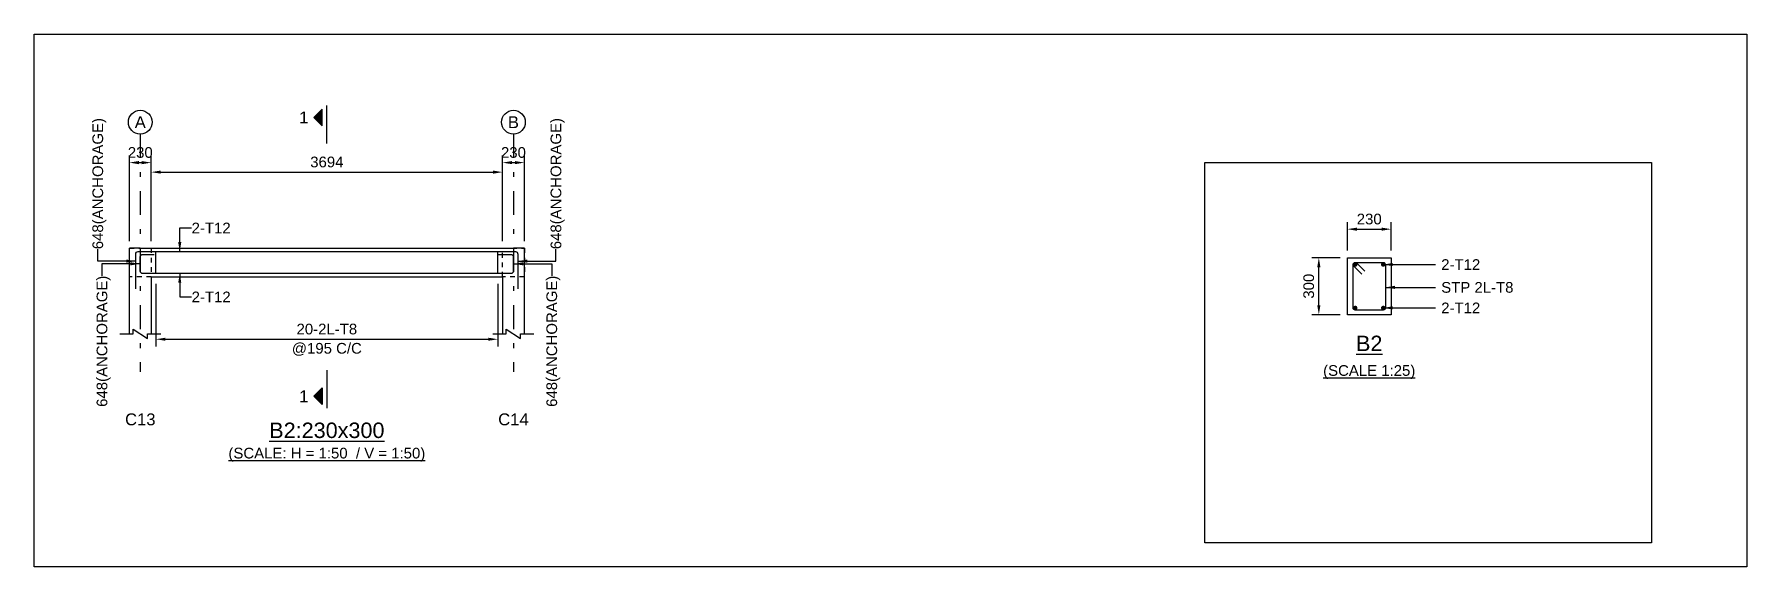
# Model space of a CAD drawing. Header units: inches. Extents: x -2000 to 34017, y -82600 to 3300.
# Drawn here: x -2000 to 34017, y -32800 to -21600 of the extents above; entities that cross this region are included whole.
import ezdxf
from ezdxf.enums import TextEntityAlignment as Align

# ---------------------------------------------------------------- set-up
doc = ezdxf.new("R2010")
doc.units = ezdxf.units.IN
doc.header["$LTSCALE"] = 1000
doc.header["$MEASUREMENT"] = 0
doc.linetypes.add('SCCenter', pattern=[1.2, 0.5, -0.3, 0.1, -0.3])
doc.linetypes.add('SCHidden', pattern=[0.2, 0.1, -0.1])
for name, color, linetype in [('Concrete Line', 2, 'Continuous'), ('Cut Line', 31, 'Continuous'), ('Dimension', 31, 'Continuous'), ('Grid', 8, 'Continuous'), ('Labels', 4, 'Continuous'), ('Labels_Support', 4, 'Continuous'), ('Link', 225, 'Continuous'), ('Reinforcement', 4, 'Continuous'), ('Schedule Border', 60, 'Continuous'), ('Section Mark', 5, 'Continuous'), ('Solid', 25, 'Continuous'), ('Text', 31, 'Continuous'), ('Text_Scale', 31, 'Continuous')]:
    doc.layers.add(name, color=color, linetype=linetype)
doc.styles.add('SC-SansSerif', font='SansSerif')
doc.styles.get("Standard").update_dxf_attribs({"font": 'txt.shx'})
doc.dimstyles.new('SCBBSDimStyl', dxfattribs={"dimtxt": 225, "dimasz": 200, "dimexe": 150, "dimexo": 150, "dimgap": 100, "dimtad": 1, "dimtoh": 1, "dimdec": 0, "dimzin": 0, "dimdsep": 46, "dimtxsty": 'SC-SansSerif', "dimcen": 0.09, "dimclrd": 8, "dimclre": 8, "dimclrt": 31, "dimadec": 0, "dimazin": 0, "dimtfac": 1, "dimtdec": 0, "dimtix": 1, "dimtofl": 0, "dimtmove": 0, "dimatfit": 3, "dimfxl": 1, "dimtolj": 1, "dimtzin": 0, "dimarcsym": 0})
doc.dimstyles.get("Standard").update_dxf_attribs({"dimtxt": 0.18, "dimasz": 200, "dimexe": 0.18, "dimexo": 0.0625, "dimgap": 0.09, "dimtad": 0, "dimtih": 1, "dimtoh": 1, "dimdec": 4, "dimzin": 0, "dimdsep": 46, "dimtxsty": 'Standard', "dimcen": 0.09, "dimadec": 0, "dimazin": 0, "dimtfac": 1, "dimtdec": 4, "dimtofl": 0, "dimtmove": 0, "dimatfit": 3, "dimfxl": 1, "dimtolj": 1, "dimtzin": 0, "dimarcsym": 0})

msp = doc.modelspace()

# ---------------------------------------------------------------- texts
at = {"layer": 'Grid', "style": 'SC-SansSerif'}
for s, p in [('A', (230, -23450)), ('B', (8078, -23450))]:
    msp.add_text(s, height=250, dxfattribs=at).set_placement(p, align=Align.MIDDLE)
at = {"layer": 'Labels', "style": 'SC-SansSerif'}
msp.add_text('%%uB2', height=325, dxfattribs=at).set_placement((26077, -28100), align=Align.MIDDLE)
msp.add_text('%%uB2:230x300', height=325, dxfattribs=at).set_placement((4154, -30190), align=Align.BOTTOM_CENTER)
at = {"layer": 'Labels_Support', "style": 'SC-SansSerif'}
for s, p in [('C13', (230, -29900)), ('C14', (8078, -29900))]:
    msp.add_text(s, height=250, dxfattribs=at).set_placement(p, align=Align.BOTTOM_CENTER)
at = {"layer": 'Section Mark', "style": 'SC-SansSerif'}
for p in [(3766.5, -23350), (3766.5, -29215)]:
    msp.add_text('1', height=250, dxfattribs=at).set_placement(p, align=Align.MIDDLE_RIGHT)
at = {"layer": 'Text', "style": 'SC-SansSerif'}
for p in [(-664, -26122), (8972, -26122)]:
    msp.add_text('648(ANCHORAGE)', height=225, rotation=90, dxfattribs=at).set_placement(p, align=Align.MIDDLE_LEFT)
for s, p in [('2-T12', (1310, -25675)), ('2-T12', (27591, -26444)), ('2-T12', (1310, -27125)), ('STP 2L-T8', (27591, -26924)), ('2-T12', (27591, -27356))]:
    msp.add_text(s, height=225, dxfattribs=at).set_placement(p, align=Align.MIDDLE_LEFT)
for p in [(-576, -26678), (8884, -26678)]:
    msp.add_text('648(ANCHORAGE)', height=225, rotation=90, dxfattribs=at).set_placement(p, align=Align.MIDDLE_RIGHT)
msp.add_text('%%u(SCALE 1:25)', height=225, dxfattribs=at).set_placement((26077, -28700), align=Align.MIDDLE)
at = {"layer": 'Text_Scale', "style": 'SC-SansSerif'}
msp.add_text('%%u(SCALE: H = 1:50  / V = 1:50)', height=225, dxfattribs=at).set_placement((4154, -30590), align=Align.BOTTOM_CENTER)

# ---------------------------------------------------------------- blocks, each defined once
blk = doc.blocks.new('*D6')
at = {"color": 8, "linetype": 'ByBlock', "lineweight": -2}
for p, q in [((560, -26850), (560, -28165)), ((7748, -26850), (7748, -28165)), ((760, -28015), (7548, -28015))]:
    blk.add_line(p, q, dxfattribs=at)
at = {"color": 8}
for points in [[(560, -28015), (760, -27982), (760, -28048)], [(7748, -28015), (7548, -28048), (7548, -27982)]]:
    blk.add_solid(points, dxfattribs=at)
at = {"layer": 'DEFPOINTS', "color": 31}
for p in [(560, -26700), (7748, -26700), (560, -28015)]:
    blk.add_point(p, dxfattribs=at)
at = {"color": 31, "char_height": 225, "attachment_point": 5, "style": 'SC-SansSerif'}
for s, insert in [('\\A1;20-2L-T8', (4154, -27802)), ('\\A1;@195 C/C', (4154, -28228))]:
    blk.add_mtext(s, dxfattribs=dict(at, insert=insert))
blk = doc.blocks.new('*D7')
at = {"color": 8, "linetype": 'ByBlock', "lineweight": -2}
for p, q in [((25617, -26150), (25617, -25550)), ((26537, -26150), (26537, -25550)), ((25817, -25700), (26337, -25700))]:
    blk.add_line(p, q, dxfattribs=at)
at = {"color": 8}
for points in [[(25617, -25700), (25817, -25667), (25817, -25733)], [(26537, -25700), (26337, -25733), (26337, -25667)]]:
    blk.add_solid(points, dxfattribs=at)
at = {"layer": 'DEFPOINTS', "color": 31}
for p in [(25617, -25700), (25617, -26300), (26537, -26300)]:
    blk.add_point(p, dxfattribs=at)
at = {"color": 31, "insert": (26077, -25488), "char_height": 225, "attachment_point": 5, "style": 'SC-SansSerif'}
blk.add_mtext('\\A1;230', dxfattribs=at)
blk = doc.blocks.new('*D8')
at = {"color": 8, "linetype": 'ByBlock', "lineweight": -2}
for p, q in [((25467, -26300), (24867, -26300)), ((25017, -27300), (25017, -26500)), ((25467, -27500), (24867, -27500))]:
    blk.add_line(p, q, dxfattribs=at)
at = {"color": 8}
for points in [[(25017, -26300), (25050, -26500), (24984, -26500)], [(25017, -27500), (24984, -27300), (25050, -27300)]]:
    blk.add_solid(points, dxfattribs=at)
at = {"layer": 'DEFPOINTS', "color": 31}
for p in [(25617, -26300), (25017, -27500), (25617, -27500)]:
    blk.add_point(p, dxfattribs=at)
at = {"color": 31, "insert": (24805, -26900), "char_height": 225, "attachment_point": 5, "rotation": 90, "style": 'SC-SansSerif'}
blk.add_mtext('\\A1;300', dxfattribs=at)
blk = doc.blocks.new('*D9')
at = {"color": 8, "linetype": 'ByBlock', "lineweight": -2}
for p, q in [((460, -25950), (460, -24350)), ((7848, -25950), (7848, -24350)), ((660, -24500), (7648, -24500))]:
    blk.add_line(p, q, dxfattribs=at)
at = {"color": 8}
for points in [[(460, -24500), (660, -24467), (660, -24533)], [(7848, -24500), (7648, -24533), (7648, -24467)]]:
    blk.add_solid(points, dxfattribs=at)
at = {"layer": 'DEFPOINTS', "color": 31}
for p in [(460, -24500), (460, -26100), (7848, -26100)]:
    blk.add_point(p, dxfattribs=at)
at = {"color": 31, "insert": (4154, -24288), "char_height": 225, "attachment_point": 5, "style": 'SC-SansSerif'}
blk.add_mtext('\\A1;3694', dxfattribs=at)
blk = doc.blocks.new('*D10')
at = {"color": 8, "linetype": 'ByBlock', "lineweight": -2}
for p, q in [((0, -25950), (0, -24150)), ((200, -24300), (260, -24300)), ((460, -25950), (460, -24150))]:
    blk.add_line(p, q, dxfattribs=at)
at = {"color": 8}
for points in [[(0, -24300), (200, -24267), (200, -24333)], [(460, -24300), (260, -24333), (260, -24267)]]:
    blk.add_solid(points, dxfattribs=at)
at = {"layer": 'DEFPOINTS', "color": 31}
for p in [(0, -24300), (0, -26100), (460, -26100)]:
    blk.add_point(p, dxfattribs=at)
at = {"color": 31, "insert": (230, -24088), "char_height": 225, "attachment_point": 5, "style": 'SC-SansSerif'}
blk.add_mtext('\\A1;230', dxfattribs=at)
blk = doc.blocks.new('*D11')
at = {"color": 8, "linetype": 'ByBlock', "lineweight": -2}
for p, q in [((7848, -25950), (7848, -24150)), ((8048, -24300), (8108, -24300)), ((8308, -25950), (8308, -24150))]:
    blk.add_line(p, q, dxfattribs=at)
at = {"color": 8}
for points in [[(7848, -24300), (8048, -24267), (8048, -24333)], [(8308, -24300), (8108, -24333), (8108, -24267)]]:
    blk.add_solid(points, dxfattribs=at)
at = {"layer": 'DEFPOINTS', "color": 31}
for p in [(7848, -24300), (7848, -26100), (8308, -26100)]:
    blk.add_point(p, dxfattribs=at)
at = {"color": 31, "insert": (8078, -24088), "char_height": 225, "attachment_point": 5, "style": 'SC-SansSerif'}
blk.add_mtext('\\A1;230', dxfattribs=at)

# ---------------------------------------------------------------- dimensions: what is measured, and where the dimension line sits
at = {"layer": 'Dimension'}
for base, p1, p2, text, picture, middle in [((460, -24300), (0, -26100), (460, -26100), '230', '*D10', (230, -24300)), ((8308, -24300), (7848, -26100), (8308, -26100), '230', '*D11', (8078, -24300)), ((7848, -24500), (460, -26100), (7848, -26100), '3694', '*D9', (4154, -24500)), ((7748, -28015), (560, -26700), (7748, -26700), '20-2L-T8\\X@195 C/C', '*D6', (4154, -28015))]:
    dim = msp.add_linear_dim(base=base, p1=p1, p2=p2, text=text, dimstyle='SCBBSDimStyl', dxfattribs=at)
    dim.commit()
    dim.dimension.update_dxf_attribs({"geometry": picture, "text_midpoint": middle})
for base, p1, p2, angle, text, picture, middle in [((26537, -25700), (25617, -26300), (26537, -26300), 0, '230', '*D7', (26077, -25700)), ((25017, -26300), (25617, -27500), (25617, -26300), 90, '300', '*D8', (25017, -26900))]:
    dim = msp.add_linear_dim(base=base, p1=p1, p2=p2, angle=angle, text=text, dimstyle='SCBBSDimStyl', override={"dimjust": 0}, dxfattribs=at)
    dim.commit()
    dim.dimension.update_dxf_attribs({"geometry": picture, "text_midpoint": middle, "dimtype": 129})

# ---------------------------------------------------------------- hatches: boundary and pattern name
at = {"layer": 'Solid'}
for points in [[(4054, -23175), (3879, -23350), (4054, -23525), (4054, -23175)], [(4054, -29390), (3879, -29215), (4054, -29040), (4054, -29390)]]:
    msp.add_hatch(color=256, dxfattribs=at).paths.add_polyline_path(points, flags=0)

# ---------------------------------------------------------------- linework, layer by layer
at = {"layer": 'Concrete Line'}
for p, q in [((0, -27900), (0, -26100)), ((230, -26100), (0, -26100)), ((8308, -26100), (8078, -26100)), ((8308, -27900), (8308, -26100)), ((460, -26700), (460, -27900)), ((7848, -26700), (7848, -27900))]:
    msp.add_line(p, q, dxfattribs=at)
at = {"layer": 'Concrete Line', "linetype": 'SCHidden'}
for points in [[(0, -26100), (460, -26100), (460, -26100), (460, -26700), (460, -26700), (0, -26700), (0, -26700), (0, -26100)], [(7848, -26100), (8308, -26100), (8308, -26100), (8308, -26700), (8308, -26700), (7848, -26700), (7848, -26700), (7848, -26100)]]:
    msp.add_lwpolyline(points, close=True, dxfattribs=at)
at = {"layer": 'Concrete Line'}
for points in [[(230, -26100), (8078, -26100)], [(460, -26700), (7848, -26700)]]:
    msp.add_lwpolyline(points, dxfattribs=at)
msp.add_lwpolyline([(25617, -26300), (26537, -26300), (26537, -27500), (25617, -27500)], close=True, dxfattribs=at)
at = {"layer": 'Cut Line'}
for points in [[(-200, -27900), (80, -27900), (80, -27800), (380, -28000), (380, -27900), (660, -27900)], [(7648, -27900), (7928, -27900), (7928, -27800), (8228, -28000), (8228, -27900), (8508, -27900)]]:
    msp.add_lwpolyline(points, dxfattribs=at)
at = {"layer": 'Grid', "linetype": 'SCCenter'}
for p, q in [((230, -23700), (230, -28700)), ((8078, -23700), (8078, -28700))]:
    msp.add_line(p, q, dxfattribs=at)
at = {"layer": 'Grid'}
for centre in [(230, -23450), (8078, -23450)]:
    msp.add_circle(centre, 250, dxfattribs=at)
at = {"layer": 'Link'}
for p, q in [((560, -26640), (560, -26160)), ((7748, -26640), (7748, -26160))]:
    msp.add_line(p, q, dxfattribs=at)
msp.add_lwpolyline([(25920.2, -26646.2), (25750.5, -26476.5, -0.6681786), (25783, -26398), (26371, -26398, -0.4142136), (26417, -26444), (26417, -27356, -0.4142136), (26371, -27402), (25783, -27402, -0.4142136), (25737, -27356), (25737, -26444, -0.6681786), (25815.5, -26411.5), (25985.2, -26581.2)], format="xyb", dxfattribs=at)
at = {"layer": 'Reinforcement'}
for points in [[(136, -26952), (136, -26222, -0.4142136), (186, -26172), (8121, -26172, -0.4142135), (8171, -26222), (8171, -26952)], [(524, -26236), (274, -26236, 0.4142136), (224, -26286), (224, -26578, 0.4142136), (274, -26628), (8033, -26628, 0.4142135), (8083, -26578), (8083, -26286, 0.4142135), (8033, -26236), (7733, -26236)]]:
    msp.add_lwpolyline(points, format="xyb", dxfattribs=at)
at = {"layer": 'Reinforcement', "const_width": 46}
for points in [[(25760, -26444, 1), (25806, -26444, 1)], [(26348, -26444, 1), (26394, -26444, 1)], [(25760, -27356, 1), (25806, -27356, 1)], [(26348, -27356, 1), (26394, -27356, 1)]]:
    msp.add_lwpolyline(points, format="xyb", close=True, dxfattribs=at)
at = {"layer": 'Schedule Border'}
for points in [[(-2000, -21600), (34017, -21600), (34017, -32800), (-2000, -32800)], [(22617, -24300), (32017, -24300), (32017, -32300), (22617, -32300)]]:
    msp.add_lwpolyline(points, close=True, dxfattribs=at)
at = {"layer": 'Section Mark'}
for points in [[(4054, -23175), (3879, -23350), (4054, -23525), (4054, -23175)], [(4154, -23900), (4154, -23100)], [(4154, -28665), (4154, -29465)], [(4054, -29390), (3879, -29215), (4054, -29040), (4054, -29390)]]:
    msp.add_lwpolyline(points, dxfattribs=at)

msp.set_redraw_order([(e.dxf.handle, doc.entitydb.next_handle()) for e in msp.query("TEXT MTEXT ATTDEF DIMENSION ARC_DIMENSION")])  # texts and dimensions are drawn at this point

# ---------------------------------------------------------------- leaders
at = {"layer": 'Dimension', "color": 8}
for points, dimstyle in [([(1060, -26172), (1060, -25675), (1310, -25675)], 'Standard'), ([(136, -26372), (-664, -26372), (-664, -26122)], 'Standard'), ([(8172, -26372), (8972, -26372), (8972, -26122)], 'Standard'), ([(224, -26428), (-576, -26428), (-576, -26678)], 'Standard'), ([(1060, -26628), (1060, -27125), (1310, -27125)], 'Standard'), ([(8084, -26428), (8884, -26428), (8884, -26678)], 'Standard'), ([(26371, -26444), (26871, -26444), (27471, -26444)], 'SCBBSDimStyl'), ([(26417, -26924), (27471, -26924)], 'SCBBSDimStyl'), ([(26371, -27356), (26871, -27356), (27471, -27356)], 'SCBBSDimStyl')]:
    msp.add_leader(points, dimstyle=dimstyle, dxfattribs=at)

doc.saveas('drawing.dxf')
